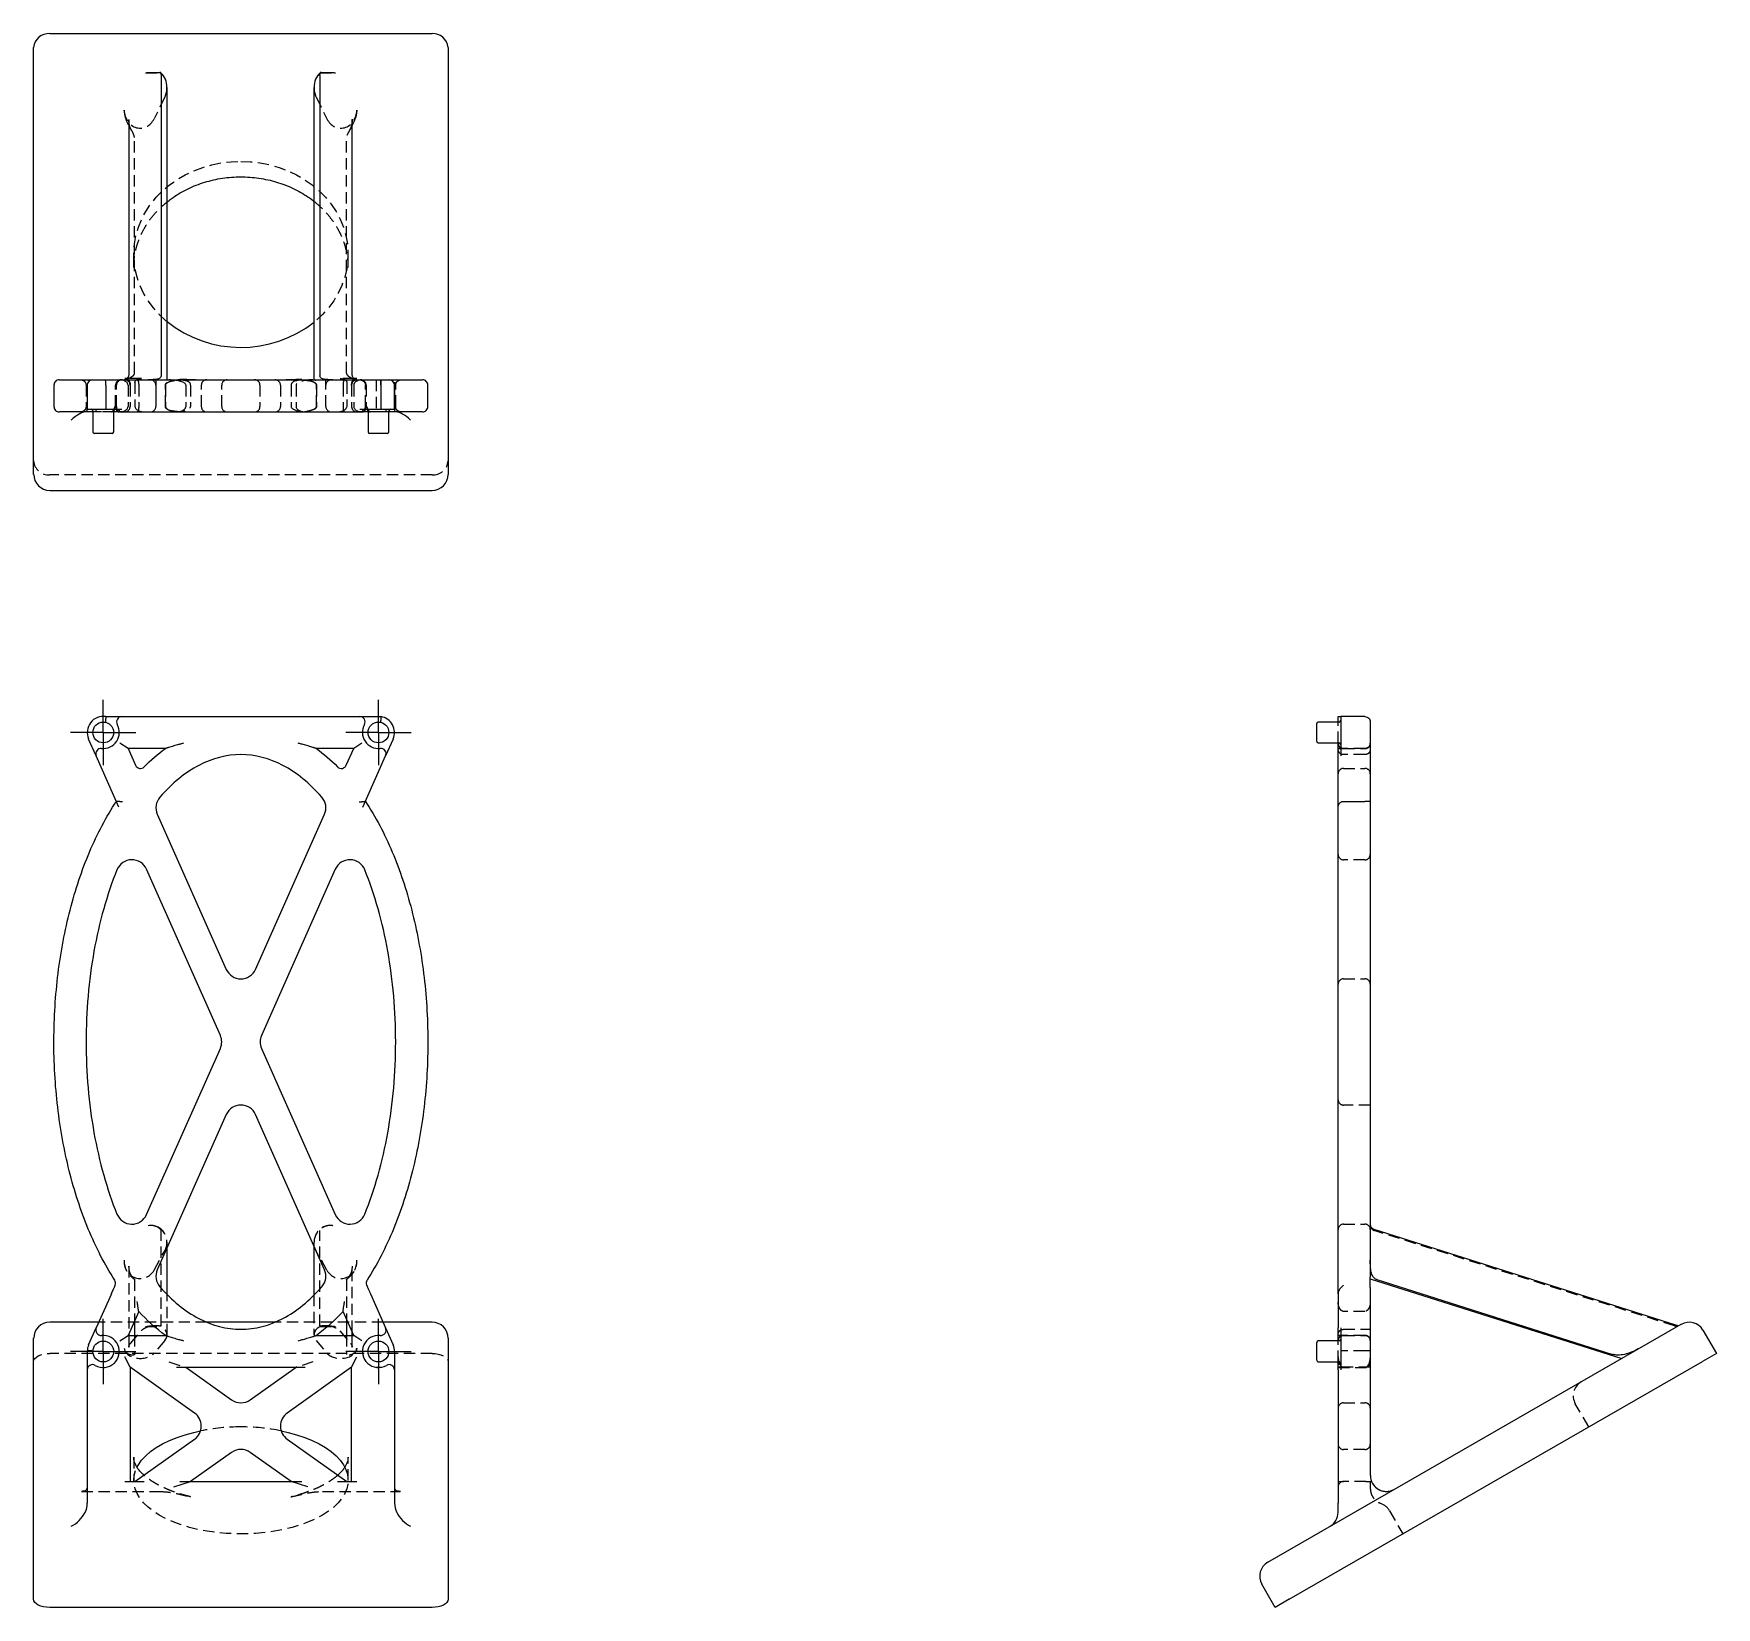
# Model space of a CAD drawing. Header units: millimetres. Extents: x 60 to 249, y 7 to 184.
import ezdxf

# ---------------------------------------------------------------- set-up
doc = ezdxf.new("R2010")
doc.units = ezdxf.units.MM
doc.linetypes.add('HIDDEN', pattern=[1.905, 1.27, -0.635])
doc.layers.add('10', color=7, linetype='Continuous')

# ---------------------------------------------------------------- blocks, each defined once
blk = doc.blocks.new('SW_CENTERMARKSYMBOL_0')
at = {"layer": '10', "color": 0}
for p, q in [((0, 2.5), (0, 3.67)), ((0, 0), (0, 2.5)), ((-2.5, 0), (-3.67, 0)), ((0, 0), (-2.5, 0)), ((0, 0), (0, -2.5)), ((0, 0), (2.5, 0)), ((2.5, 0), (3.67, 0)), ((0, -2.5), (0, -3.67))]:
    blk.add_line(p, q, dxfattribs=at)
blk = doc.blocks.new('SW_CENTERMARKSYMBOL_1')
at = {"layer": '10', "color": 0}
for p, q in [((0, 2.5), (0, 3.67)), ((0, 0), (0, 2.5)), ((-2.5, 0), (-3.67, 0)), ((0, 0), (-2.5, 0)), ((0, 0), (0, -2.5)), ((0, 0), (2.5, 0)), ((2.5, 0), (3.67, 0)), ((0, -2.5), (0, -3.67))]:
    blk.add_line(p, q, dxfattribs=at)
blk = doc.blocks.new('SW_CENTERMARKSYMBOL_2')
at = {"layer": '10', "color": 0}
for p, q in [((0, 2.5), (0, 3.67)), ((0, 0), (0, 2.5)), ((-2.5, 0), (-3.67, 0)), ((0, 0), (-2.5, 0)), ((0, 0), (0, -2.5)), ((0, 0), (2.5, 0)), ((2.5, 0), (3.67, 0)), ((0, -2.5), (0, -3.67))]:
    blk.add_line(p, q, dxfattribs=at)
blk = doc.blocks.new('SW_CENTERMARKSYMBOL_3')
at = {"layer": '10', "color": 0}
for p, q in [((0, 2.5), (0, 3.67)), ((0, 0), (0, 2.5)), ((-2.5, 0), (-3.67, 0)), ((0, 0), (-2.5, 0)), ((0, 0), (0, -2.5)), ((0, 0), (2.5, 0)), ((2.5, 0), (3.67, 0)), ((0, -2.5), (0, -3.67))]:
    blk.add_line(p, q, dxfattribs=at)

msp = doc.modelspace()

# ---------------------------------------------------------------- linework, layer by layer
at = {"color": 7, "linetype": 'Continuous', "lineweight": 25}
for p, q in [((104.46, 183.63), (61.54, 183.63)), ((59.73, 180.57), (59.73, 182.07)), ((106.27, 182.07), (106.27, 180.57)), ((59.73, 134.17), (59.73, 180.57)), ((106.27, 180.57), (106.27, 134.17)), ((74.05, 178.93), (74.05, 145.21)), ((74.71, 144.78), (74.71, 177.59)), ((91.2, 177.59), (91.2, 144.78)), ((91.86, 178.93), (91.86, 145.21)), ((70.41, 174.01), (70.41, 145.39)), ((95.49, 145.39), (95.49, 174.01)), ((62.01, 144.18), (62.01, 141.78)), ((65.75, 144.18), (65.75, 141.48)), ((66.35, 144.78), (67.79, 144.78)), ((67.79, 144.78), (98.67, 144.78)), ((67.84, 144.18), (67.84, 141.48)), ((69.94, 144.8), (70.16, 144.86)), ((70.2, 144.92), (69.96, 144.92)), ((76.64, 144.78), (76.4, 144.81)), ((89.6, 144.81), (89.35, 144.78)), ((96.03, 144.92), (95.72, 144.92)), ((95.86, 144.83), (95.94, 144.8)), ((98.67, 144.78), (99.64, 144.78)), ((98.72, 144.18), (98.72, 141.48)), ((100.25, 141.48), (100.25, 144.18)), ((103.98, 141.78), (103.98, 144.18)), ((65.75, 141.48), (67.84, 141.48)), ((66.38, 141.29), (66.38, 138.95)), ((67.84, 141.48), (69.65, 141.48)), ((68.73, 138.95), (68.73, 141.29)), ((69.05, 141.17), (68.73, 141.17)), ((69.05, 141.48), (69.05, 141.17)), ((69.65, 141.17), (69.05, 141.17)), ((69.65, 141.17), (96.34, 141.17)), ((96.34, 141.48), (98.72, 141.48)), ((96.95, 141.17), (96.34, 141.17)), ((96.95, 141.17), (96.95, 141.48)), ((97.27, 141.17), (96.95, 141.17)), ((97.27, 141.29), (97.27, 138.95)), ((98.72, 141.48), (100.25, 141.48)), ((99.61, 138.95), (99.61, 141.29)), ((68.55, 138.77), (66.56, 138.77)), ((99.43, 138.77), (97.45, 138.77)), ((61.54, 132.37), (104.46, 132.37)), ((67.84, 106.98), (69.65, 106.98)), ((69.65, 106.98), (96.34, 106.98)), ((96.34, 106.98), (98.72, 106.98)), ((203.77, 104.2), (203.77, 106.19)), ((206.29, 106.37), (203.95, 106.37)), ((206.17, 106.98), (206.48, 106.98)), ((206.17, 106.37), (206.17, 106.98)), ((209.18, 107), (206.48, 107)), ((206.48, 107), (206.48, 106.98)), ((206.48, 106.98), (206.48, 104.46)), ((209.18, 106.98), (206.48, 106.98)), ((209.78, 106.38), (209.78, 104.7)), ((66.75, 102.56), (65.91, 104.46)), ((70.33, 103.39), (69.4, 103.99)), ((96.59, 103.99), (95.66, 103.39)), ((100.09, 104.46), (99.24, 102.56)), ((203.95, 104.02), (206.29, 104.02)), ((206.17, 103.4), (206.17, 104.02)), ((206.48, 104.46), (206.48, 102.56)), ((209.78, 104.7), (209.78, 97.4)), ((69.31, 96.81), (66.75, 102.56)), ((74.52, 103.39), (70.33, 103.39)), ((70.33, 103.39), (71.16, 101.52)), ((95.66, 103.39), (91.48, 103.39)), ((94.83, 101.52), (95.66, 103.39)), ((96.69, 96.81), (99.24, 102.56)), ((206.48, 103.4), (206.17, 103.4)), ((206.17, 102.56), (206.17, 103.4)), ((206.17, 96.81), (206.17, 102.56)), ((206.78, 97.46), (209.18, 97.46)), ((73.61, 96.02), (81.35, 78.61)), ((84.65, 78.61), (92.38, 96.02)), ((80.7, 71.19), (72.41, 89.84)), ((93.59, 89.84), (85.3, 71.19)), ((72.41, 51.08), (80.7, 69.73)), ((85.3, 69.73), (93.59, 51.08)), ((81.35, 62.31), (73.61, 44.9)), ((92.39, 44.9), (84.65, 62.31)), ((209.8, 49.84), (209.86, 49.69)), ((244.1, 38.67), (210.2, 49.42)), ((74.71, 42.15), (74.71, 47.37)), ((91.2, 47.57), (91.2, 42.07)), ((206.17, 42.2), (206.17, 44.05)), ((209.78, 42.91), (209.78, 44.05)), ((209.78, 43.89), (238.02, 34.94)), ((210.53, 43.78), (236.97, 35.39)), ((68.46, 42.2), (66.75, 38.36)), ((97.53, 42.2), (99.24, 38.36)), ((206.17, 42.2), (206.17, 38.36)), ((209.78, 42.91), (209.78, 36.21)), ((71.53, 40.22), (70.33, 37.53)), ((95.67, 37.53), (94.47, 40.22)), ((67.04, 39.01), (61.54, 39.01)), ((65.9, 36.46), (66.75, 38.36)), ((71.07, 39.19), (71.07, 37.53)), ((86.8, 39.01), (79.19, 39.01)), ((94.84, 39.39), (94.84, 37.53)), ((95.49, 37.53), (95.49, 37.91)), ((104.46, 39.01), (98.96, 39.01)), ((99.24, 38.36), (100.09, 36.46)), ((198.27, 12.07), (244.67, 38.77)), ((206.17, 37.51), (206.17, 38.36)), ((206.48, 38.36), (206.48, 36.46)), ((247.13, 38.1), (248.63, 35.49)), ((59.73, 10.51), (59.73, 37.2)), ((69.4, 36.93), (70.33, 37.53)), ((70.33, 37.53), (74.52, 37.53)), ((70.41, 37.72), (70.41, 37.53)), ((91.48, 37.53), (95.67, 37.53)), ((96.59, 36.93), (95.67, 37.53)), ((106.27, 37.2), (106.27, 10.51)), ((203.77, 34.73), (203.77, 36.72)), ((206.29, 36.9), (203.95, 36.9)), ((206.17, 36.9), (206.17, 37.52)), ((206.17, 37.51), (206.48, 37.51)), ((206.48, 36.46), (206.48, 35.71)), ((209.78, 36.21), (209.78, 35.72)), ((65.75, 35.78), (65.75, 33.64)), ((70.56, 33.94), (69.96, 35.1)), ((95.43, 33.94), (96.03, 35.1)), ((100.25, 35.71), (100.25, 33.64)), ((200.67, 7.9), (247.07, 34.59)), ((203.95, 34.55), (206.29, 34.55)), ((206.17, 34.24), (206.17, 34.55)), ((206.48, 34.24), (206.17, 34.24)), ((206.17, 33.64), (206.17, 34.24)), ((206.48, 35.71), (206.48, 33.64)), ((209.78, 35.72), (209.78, 21.81)), ((248.63, 35.49), (247.07, 34.59)), ((65.75, 33.64), (65.75, 18.7)), ((77.8, 28.81), (70.56, 33.94)), ((70.56, 33.94), (70.56, 21.13)), ((75.77, 33.94), (90.23, 33.94)), ((76.81, 33.94), (81.95, 30.29)), ((84.04, 30.29), (89.19, 33.94)), ((95.43, 33.94), (88.2, 28.81)), ((95.43, 21.13), (95.43, 33.94)), ((98.2, 33.94), (98.69, 33.94)), ((100.25, 33.64), (100.25, 18.7)), ((206.17, 33.64), (206.17, 18.7)), ((71.11, 21.13), (77.8, 25.87)), ((88.2, 25.87), (94.88, 21.13)), ((81.95, 24.39), (77.36, 21.13)), ((88.64, 21.13), (84.04, 24.39)), ((69.96, 21.13), (72.15, 21.13)), ((75.47, 20.53), (77.36, 21.13)), ((77.36, 21.13), (88.64, 21.13)), ((90.53, 20.53), (88.64, 21.13)), ((93.84, 21.13), (96.03, 21.13)), ((206.17, 17.66), (206.17, 18.7)), ((59.73, 7.9), (59.73, 10.51)), ((106.27, 10.51), (106.27, 7.9)), ((199.11, 7), (197.61, 9.61)), ((200.67, 7.9), (199.11, 7)), ((104.46, 7), (61.54, 7))]:
    msp.add_line(p, q, dxfattribs=at)
at = {"color": 7, "linetype": 'HIDDEN', "lineweight": 18}
for p, q in [((72.29, 179.25), (74.02, 179.25)), ((91.89, 179.25), (93.62, 179.25)), ((74.46, 176.53), (73.26, 174.08)), ((91.44, 176.53), (92.65, 174.08)), ((71.07, 145.53), (71.07, 171.97)), ((94.84, 145.53), (94.84, 171.97)), ((70.97, 158.87), (70.97, 157.37)), ((95.03, 157.37), (95.03, 158.87)), ((95.03, 157.37), (95.03, 157.52)), ((65.62, 144.18), (65.62, 141.78)), ((65.75, 144.18), (65.75, 141.48)), ((68.94, 141.78), (68.94, 144.18)), ((69.02, 141.78), (69.02, 144.18)), ((71.83, 144.92), (70.2, 144.92)), ((70.33, 144.18), (70.33, 141.78)), ((70.33, 144.18), (70.33, 141.78)), ((70.56, 144.28), (70.56, 144.18)), ((70.56, 144.18), (70.56, 141.78)), ((71.11, 144.49), (71.11, 141.78)), ((71.53, 144.18), (71.53, 141.78)), ((73.45, 144.78), (73.45, 141.78)), ((73.45, 144.18), (73.45, 141.78)), ((74.52, 144.18), (74.52, 141.78)), ((74.52, 141.78), (74.52, 144.18)), ((76.39, 144.78), (76.91, 144.68)), ((76.81, 144.18), (76.81, 141.78)), ((77.36, 144.18), (77.36, 141.78)), ((78.56, 141.78), (78.56, 144.18)), ((80.85, 141.78), (80.85, 144.18)), ((85.14, 144.18), (85.14, 141.78)), ((87.44, 144.18), (87.44, 141.78)), ((88.64, 144.18), (88.64, 141.78)), ((89.08, 144.68), (89.6, 144.78)), ((89.19, 144.18), (89.19, 141.78)), ((91.48, 141.78), (91.48, 144.18)), ((91.48, 144.18), (91.48, 141.78)), ((92.54, 141.78), (92.54, 144.78)), ((92.54, 141.78), (92.54, 144.18)), ((95.72, 144.92), (94.16, 144.92)), ((94.47, 144.18), (94.47, 141.78)), ((94.88, 144.49), (94.88, 141.78)), ((95.43, 144.18), (95.43, 144.28)), ((95.43, 144.18), (95.43, 141.78)), ((95.66, 144.18), (95.66, 141.78)), ((95.67, 144.18), (95.67, 141.78)), ((96.98, 141.78), (96.98, 144.18)), ((97.06, 144.18), (97.06, 141.78)), ((98.2, 144.78), (98.2, 141.48)), ((98.69, 144.78), (98.69, 141.48)), ((100.25, 144.5), (100.25, 144.18)), ((100.25, 144.18), (100.25, 141.48)), ((100.38, 141.78), (100.38, 144.18)), ((65.75, 141.17), (65.75, 141.48)), ((66.7, 141.48), (66.7, 141.17)), ((66.7, 141.48), (66.7, 141.17)), ((67.36, 141.17), (66.7, 141.17)), ((68.73, 141.17), (67.36, 141.17)), ((69.36, 141.17), (69.36, 141.48)), ((96.64, 141.48), (96.64, 141.17)), ((98.63, 141.17), (97.27, 141.17)), ((99.29, 141.17), (98.63, 141.17)), ((99.29, 141.17), (99.29, 141.48)), ((99.29, 141.17), (99.29, 141.48)), ((100.25, 141.48), (100.25, 141.17)), ((104.46, 134.11), (61.54, 134.11)), ((206.17, 106.08), (206.17, 106.37)), ((206.17, 104.02), (206.17, 106.08)), ((206.17, 103.39), (206.48, 103.39)), ((209.18, 103.39), (206.78, 103.39)), ((206.78, 103.39), (209.18, 103.39)), ((209.18, 103.39), (206.78, 103.39)), ((209.18, 103.39), (206.78, 103.39)), ((209.18, 102.71), (206.78, 102.71)), ((206.78, 101.16), (209.18, 101.16)), ((209.18, 90.91), (206.78, 90.91)), ((206.78, 77.54), (209.18, 77.54)), ((209.78, 63.38), (206.78, 63.38)), ((74.05, 38.6), (74.05, 49.3)), ((91.86, 38.6), (91.86, 49.3)), ((206.78, 50.01), (209.18, 50.01)), ((210.21, 49.3), (210.16, 49.32)), ((243.93, 38.6), (210.21, 49.3)), ((74.71, 47.37), (74.71, 47.97)), ((91.2, 47.97), (91.2, 47.57)), ((73.26, 44.84), (74.46, 47.03)), ((92.65, 44.84), (91.44, 47.03)), ((70.41, 45.28), (70.41, 37.72)), ((70.43, 45.17), (70.42, 45.31)), ((70.44, 45.17), (70.44, 45.28)), ((71.07, 43.78), (71.07, 39.19)), ((94.84, 43.78), (94.84, 39.39)), ((95.49, 45.31), (95.48, 45.17)), ((95.49, 37.91), (95.49, 45.28)), ((74.71, 37.57), (74.71, 42.15)), ((91.2, 42.07), (91.2, 37.57)), ((209.18, 40.22), (206.78, 40.22)), ((79.19, 39.01), (67.04, 39.01)), ((70.59, 36.63), (71.8, 38.03)), ((72.29, 38.53), (74.02, 38.53)), ((98.96, 39.01), (86.8, 39.01)), ((91.89, 38.53), (93.62, 38.53)), ((92, 38.6), (92.54, 38.63)), ((94.11, 38.03), (95.32, 36.63)), ((206.78, 38.21), (209.78, 38.21)), ((70.41, 37.53), (70.41, 36.2)), ((70.44, 36.23), (70.44, 36.2)), ((71.07, 37.53), (71.07, 35.39)), ((74.46, 36.96), (73.26, 35.55)), ((91.44, 36.96), (92.65, 35.55)), ((94.84, 37.53), (94.84, 35.39)), ((95.47, 36.2), (95.47, 36.23)), ((95.49, 36.2), (95.49, 37.53)), ((206.48, 37.53), (206.17, 37.53)), ((206.17, 34.55), (206.17, 36.9)), ((209.18, 37.53), (206.78, 37.53)), ((209.18, 37.53), (206.78, 37.53)), ((209.18, 37.53), (206.78, 37.53)), ((206.78, 37.53), (209.18, 37.53)), ((104.46, 35.49), (61.54, 35.49)), ((74.92, 34.54), (76.81, 33.94)), ((91.08, 34.54), (89.19, 33.94)), ((206.48, 34.24), (206.17, 34.24)), ((209.18, 35.78), (206.48, 35.78)), ((206.48, 33.94), (206.17, 33.94)), ((206.17, 33.92), (209.78, 33.92)), ((209.78, 33.94), (206.48, 33.94)), ((206.78, 29.96), (209.18, 29.96)), ((234.3, 27.25), (232.8, 29.85)), ((209.18, 24.72), (206.78, 24.72)), ((70.97, 23.85), (70.97, 21.25)), ((95.03, 21.25), (95.03, 23.85)), ((76.91, 21.13), (77.36, 21.13)), ((88.64, 21.13), (89.08, 21.13)), ((206.17, 21.13), (206.78, 21.13)), ((209.28, 21.13), (206.78, 21.13)), ((65.12, 20.01), (73.83, 20.01)), ((77.15, 19.46), (77.36, 19.41)), ((88.64, 19.42), (88.84, 19.46)), ((92.16, 20.01), (100.87, 20.01)), ((211.94, 17.85), (213.44, 15.25))]:
    msp.add_line(p, q, dxfattribs=at)
at = {"color": 7, "linetype": 'HIDDEN', "lineweight": 18, "flags": 128}
for points in [[(74.71, 151.31), (74.59, 151.41), (73.84, 152.11), (73.17, 152.86), (72.58, 153.66), (72.07, 154.5), (71.66, 155.38), (71.34, 156.29), (71.12, 157.22), (70.99, 158.16), (70.97, 159.11), (71.04, 160.05), (71.22, 160.99), (71.49, 161.91), (71.86, 162.81), (72.32, 163.67), (72.86, 164.49), (73.49, 165.27), (74.2, 165.99), (74.99, 166.65), (75.84, 167.25), (76.75, 167.78), (77.71, 168.24), (78.71, 168.61), (79.75, 168.91), (80.82, 169.13), (81.9, 169.25), (83, 169.3)], [(83, 169.3), (84.09, 169.25), (85.18, 169.13), (86.24, 168.91), (87.28, 168.61), (88.29, 168.24), (89.25, 167.78), (90.16, 167.25), (91.01, 166.65), (91.79, 165.99), (92.5, 165.27), (93.13, 164.49), (93.68, 163.67), (94.14, 162.81), (94.5, 161.91), (94.78, 160.99), (94.95, 160.05), (95.02, 159.11), (95, 158.16), (94.88, 157.22), (94.65, 156.29), (94.33, 155.38), (93.92, 154.5), (93.42, 153.66), (92.83, 152.86), (92.15, 152.11), (91.41, 151.41), (91.2, 151.24)], [(59.73, 34.59), (59.77, 34.77), (59.87, 34.94), (60.04, 35.09), (60.26, 35.23), (60.54, 35.34), (60.85, 35.43), (61.19, 35.48), (61.54, 35.49)], [(104.46, 35.49), (104.81, 35.48), (105.15, 35.43), (105.46, 35.34), (105.74, 35.23), (105.96, 35.09), (106.13, 34.94), (106.23, 34.77), (106.27, 34.59)], [(94.67, 22.7), (94.78, 22.47), (94.95, 21.93), (95.02, 21.38), (95, 20.84), (94.88, 20.3), (94.65, 19.76), (94.33, 19.24), (93.92, 18.73), (93.42, 18.25), (92.83, 17.79), (92.15, 17.36), (91.41, 16.96), (90.59, 16.59), (89.71, 16.27), (88.77, 15.98), (87.79, 15.74), (86.77, 15.55), (85.71, 15.4), (84.64, 15.3), (83.54, 15.25), (82.45, 15.25), (81.36, 15.3), (80.28, 15.4), (79.23, 15.55), (78.2, 15.74), (77.22, 15.98), (76.28, 16.27), (75.4, 16.59), (74.59, 16.96), (73.84, 17.36), (73.17, 17.79), (72.58, 18.25), (72.07, 18.73), (71.66, 19.24), (71.34, 19.76), (71.12, 20.3), (70.99, 20.84), (70.97, 21.38), (71.04, 21.93), (71.22, 22.47), (71.32, 22.69)], [(210.02, 20.91), (210.03, 20.91), (210.3, 20.55)], [(210.37, 20.49), (210.68, 20.25), (210.9, 20.15)]]:
    msp.add_lwpolyline(points, dxfattribs=at)
at = {"color": 7, "linetype": 'Continuous', "lineweight": 25, "flags": 128}
for points in [[(71.32, 22.69), (71.49, 23), (71.86, 23.51), (72.32, 24.01), (72.86, 24.48), (73.49, 24.93), (74.2, 25.34), (74.99, 25.72), (75.84, 26.07), (76.75, 26.37), (77.71, 26.64), (78.48, 26.81)], [(87.52, 26.81), (88.29, 26.64), (89.25, 26.37), (90.16, 26.07), (91.01, 25.72), (91.79, 25.34), (92.5, 24.93), (93.13, 24.48), (93.68, 24.01), (94.14, 23.51), (94.5, 23), (94.67, 22.7)], [(61.54, 7), (61.19, 7.02), (60.85, 7.07), (60.54, 7.15), (60.26, 7.26), (60.04, 7.4), (59.87, 7.56), (59.77, 7.72), (59.73, 7.9)], [(106.27, 7.9), (106.23, 7.72), (106.13, 7.56), (105.96, 7.4), (105.74, 7.26), (105.46, 7.15), (105.15, 7.07), (104.81, 7.02), (104.46, 7)]]:
    msp.add_lwpolyline(points, dxfattribs=at)
at = {"color": 7, "linetype": 'Continuous', "lineweight": 25}
for centre in [(67.55, 105.2), (98.44, 105.2), (67.55, 35.72), (98.44, 35.72)]:
    msp.add_circle(centre, 1.17, dxfattribs=at)
for centre, radius, start, end in [((61.43, 181.94), 1.7, 86.209, 175.6251), ((104.57, 181.94), 1.7, 4.3749, 93.791), ((73.24, 175.98), 3.37, 76.5829, 78.445), ((92.67, 175.98), 3.37, 101.555, 103.4171), ((83, 161.76), 13.34, 231.5469, 307.967), ((66.35, 144.18), 0.602, 90, 180), ((99.64, 144.18), 0.602, 0, 90), ((66.2, 141.29), 0.18, 0, 90), ((68.91, 141.29), 0.18, 90, 180), ((97.09, 141.29), 0.18, 0, 90), ((99.79, 141.29), 0.18, 90, 180), ((66.56, 138.95), 0.18, 180, 270), ((68.55, 138.95), 0.18, 270, 0), ((97.45, 138.95), 0.18, 180, 270), ((99.43, 138.95), 0.18, 270, 0), ((61.54, 134.17), 1.8, 180, 270), ((104.46, 134.17), 1.8, 270, 0), ((67.55, 105.2), 1.8, 80.9345, 204.0456), ((67.55, 105.2), 1.8, 263.9713, 29.3821), ((69.65, 106.38), 0.602, 90, 209.3821), ((96.34, 106.38), 0.602, 330.6179, 90), ((98.44, 105.2), 1.8, 150.6179, 276.0287), ((98.44, 105.2), 1.8, 335.9544, 80.9345), ((203.95, 106.19), 0.18, 90, 180), ((206.29, 106.55), 0.18, 270, 0), ((203.95, 104.2), 0.18, 180, 270), ((206.29, 103.84), 0.18, 0, 90), ((67.3, 102.8), 0.602, 83.9713, 203.9713), ((98.69, 102.8), 0.602, 336.0287, 96.0287), ((71.71, 101.76), 0.602, 203.9697, 315.2274), ((94.28, 101.76), 0.602, 224.7726, 336.0303), ((75.26, 96.75), 1.8, 138.7371, 203.9697), ((90.74, 96.75), 1.8, 336.0303, 41.2629), ((70.76, 89.11), 1.8, 23.9713, 158.0362), ((95.24, 89.11), 1.8, 21.9638, 156.0287), ((83, 79.34), 1.8, 203.9697, 336.0303), ((79.05, 70.46), 1.8, 336.0303, 23.9713), ((86.95, 70.46), 1.8, 156.0287, 203.9697), ((83, 61.58), 1.8, 23.9713, 156.0287), ((70.76, 51.81), 1.8, 201.9628, 336.0303), ((95.24, 51.81), 1.8, 203.9697, 338.0372), ((68.33, 43.4), 0.602, 336.0303, 32.8818), ((75.26, 44.17), 1.8, 156.0287, 221.2567), ((90.74, 44.17), 1.8, 318.7433, 23.9713), ((97.66, 43.4), 0.602, 147.1182, 203.9697), ((61.54, 37.2), 1.8, 90, 180), ((67.3, 38.12), 0.602, 156.0303, 276.0303), ((98.69, 38.12), 0.602, 263.9697, 23.9697), ((104.46, 37.2), 1.8, 0, 90), ((245.57, 37.2), 1.8, 29.9171, 119.9171), ((67.55, 35.72), 1.8, 156.0303, 178.0773), ((67.55, 35.72), 1.8, 240.0279, 96.0303), ((98.44, 35.72), 1.8, 83.9697, 299.9993), ((98.44, 35.72), 1.8, 359.6963, 23.9697), ((203.95, 36.72), 0.18, 90, 180), ((206.29, 37.08), 0.18, 270, 0), ((66.35, 33.64), 0.602, 60.0279, 180), ((99.64, 33.64), 0.602, 0, 119.9993), ((203.95, 34.73), 0.18, 180, 270), ((206.29, 34.37), 0.18, 0, 90), ((83, 31.76), 1.8, 234.6918, 305.3082), ((76.75, 27.34), 1.8, 305.3082, 54.6918), ((89.24, 27.34), 1.8, 125.3082, 234.6918), ((83, 22.92), 1.8, 54.6918, 125.3082), ((211.59, 21.81), 1.8, 180, 209.9171), ((204.37, 17.66), 1.8, 299.9171, 0), ((199.17, 10.51), 1.8, 119.9171, 209.9171)]:
    msp.add_arc(centre, radius, start, end, dxfattribs=at)
at = {"color": 7, "linetype": 'HIDDEN', "lineweight": 18}
for centre, radius, start, end in [((69.54, 144.18), 0.602, 90, 180), ((69.96, 144.18), 0.602, 0, 90), ((72.85, 144.18), 0.602, 0, 90), ((79.16, 144.18), 0.602, 90, 180), ((81.45, 144.18), 0.602, 90, 180), ((84.54, 144.18), 0.602, 0, 90), ((86.84, 144.18), 0.602, 0, 90), ((93.14, 144.18), 0.602, 90, 180), ((96.03, 144.18), 0.602, 90, 180), ((96.46, 144.18), 0.602, 0, 90), ((69.54, 141.78), 0.602, 180, 270), ((69.96, 141.78), 0.602, 270, 0), ((72.85, 141.78), 0.602, 270, 0), ((72.85, 141.78), 0.602, 270, 0), ((79.16, 141.78), 0.602, 180, 270), ((81.45, 141.78), 0.602, 180, 270), ((84.54, 141.78), 0.602, 270, 0), ((86.84, 141.78), 0.602, 270, 0), ((93.14, 141.78), 0.602, 180, 270), ((93.14, 141.78), 0.602, 180, 270), ((96.03, 141.78), 0.602, 180, 270), ((96.46, 141.78), 0.602, 270, 0), ((61.43, 135.8), 1.7, 184.3749, 273.791), ((104.57, 135.8), 1.7, 266.209, 355.6251), ((206.78, 100.56), 0.602, 90, 180), ((209.18, 100.56), 0.602, 0, 90), ((206.78, 91.51), 0.602, 180, 270), ((209.18, 91.51), 0.602, 270, 0), ((206.78, 76.94), 0.602, 90, 180), ((209.18, 76.94), 0.602, 0, 90), ((206.78, 63.98), 0.602, 180, 270), ((206.78, 49.41), 0.602, 90, 180), ((209.18, 49.41), 0.602, 0, 90), ((72.94, 37.09), 1.8, 53.0123, 57.1516), ((92.97, 37.09), 1.8, 122.8484, 126.9877), ((209.18, 34.54), 0.602, 270, 0), ((234.36, 30.75), 1.8, 119.9171, 209.9171), ((206.78, 29.36), 0.602, 90, 180), ((209.18, 29.36), 0.602, 0, 90), ((82.94, 4.4), 22.85, 89.8519, 101.256), ((83.07, 4.51), 22.74, 78.7134, 90.1759), ((206.78, 25.32), 0.602, 180, 270), ((209.18, 25.32), 0.602, 270, 0), ((206.78, 20.53), 0.602, 90, 180), ((210.38, 16.95), 1.8, 29.9171, 70.4358)]:
    msp.add_arc(centre, radius, start, end, dxfattribs=at)
at = {"color": 7, "linetype": 'Continuous', "lineweight": 25}
for centre, major_axis, ratio, start_param, end_param in [((72.9, 177.59), (0, 2.12), 0.850853, 4.712389, 5.614385), ((93.01, 177.59), (0, 2.12), 0.850853, 0.668801, 1.570796), ((63.95, 139.37), (1.74, 1.74), 0.267174, 0.261076, 1.30972), ((102.05, 139.37), (-1.74, 1.74), 0.267174, 4.973465, 6.022109), ((63.95, 17.66), (1.56, 1.56), 0.578315, 4.188067, 5.236711), ((63.95, 18.7), (0, 2.08), 0.866748, 4.190237, 4.712389), ((102.05, 18.7), (0, 2.08), 0.866748, 1.570796, 2.092949), ((102.05, 17.66), (-1.56, 1.56), 0.578315, 1.046474, 2.095118)]:
    msp.add_ellipse(centre, major_axis=major_axis, ratio=ratio, start_param=start_param, end_param=end_param, dxfattribs=at)
at = {"color": 7, "linetype": 'HIDDEN', "lineweight": 18}
for centre, major_axis, ratio, start_param, end_param in [((72.9, 177.59), (0, 2.12), 0.850853, 4.18879, 4.712389), ((93.01, 177.59), (0, 2.12), 0.850853, 1.570796, 2.094395), ((71.7, 175.14), (0, 2.12), 0.850853, 1.616504, 4.18879), ((94.21, 175.14), (0, 2.12), 0.850853, 2.094395, 4.666681), ((69.4, 144.18), (0.926, 0), 0.649761, 0, 1.570796), ((69.4, 144.18), (0.926, 0), 0.649768, 0, 1.570796), ((74.92, 144.18), (1.89, 0), 0.318258, 0, 1.570796), ((76.32, 144.18), (1.04, 0), 0.577974, 0, 0.962387), ((89.68, 144.18), (1.04, 0), 0.577974, 2.179628, 3.141593), ((91.08, 144.18), (1.89, 0), 0.318258, 1.570796, 3.141593), ((93.01, 158.86), (1.64, 14.12), 0.053316, 3.07475, 3.220822), ((96.59, 144.18), (0.926, 0), 0.649806, 1.570796, 3.141593), ((96.59, 144.18), (0.926, 0), 0.64976, 1.570796, 3.141593), ((69.4, 141.78), (0.926, 0), 0.649761, 4.712389, 6.283185), ((69.4, 141.78), (0.926, 0), 0.649768, 4.712389, 6.283185), ((72.15, 141.78), (1.04, 0), 0.577974, 3.141593, 4.712389), ((75.47, 141.78), (1.89, 0), 0.318258, 4.712389, 6.283185), ((75.77, 141.78), (1.04, 0), 0.577974, 4.712389, 6.283185), ((90.53, 141.78), (1.89, 0), 0.318258, 3.141593, 4.712389), ((90.23, 141.78), (1.04, 0), 0.577974, 3.141593, 4.712389), ((93.84, 141.78), (1.04, 0), 0.577974, 4.712389, 6.283185), ((96.59, 141.78), (0.926, 0), 0.649806, 3.141593, 4.712389), ((96.59, 141.78), (0.926, 0), 0.64976, 3.141593, 4.712389), ((206.78, 103.99), (0.602, 0), 0.999881, 3.141593, 4.712389), ((209.18, 103.99), (0.602, 0), 0.999881, 4.712389, 6.283185), ((72.9, 47.97), (0, -1.89), 0.953193, 1.047198, 3.3075), ((93.01, 47.97), (0, 1.89), 0.953193, 6.117278, 8.217405), ((71.7, 45.79), (0, 1.89), 0.953193, 1.481166, 4.18879), ((93.01, 47.97), (0, 1.89), 0.953193, 2.080292, 2.094395), ((94.21, 45.79), (0, -1.89), 0.953193, 5.235988, 7.943611), ((72.9, 37.57), (1.8, 0), 0.67629, 5.759587, 7.185181), ((93.01, 37.57), (1.8, 0), 0.67629, 2.239597, 3.665191), ((71.7, 36.16), (1.8, 0), 0.67629, 3.1873, 5.759587), ((94.21, 36.16), (1.8, 0), 0.67629, 3.665191, 6.237478), ((206.78, 36.93), (0, 0.602), 0.999979, 0, 1.570796), ((209.18, 36.93), (0, 0.602), 0.999979, 4.712389, 6.283185), ((206.78, 35.1), (0, 1.16), 0.517154, 1.570796, 3.141593), ((209.18, 35.1), (0, 1.16), 0.517154, 3.141593, 4.712389)]:
    msp.add_ellipse(centre, major_axis=major_axis, ratio=ratio, start_param=start_param, end_param=end_param, dxfattribs=at)
at = {"color": 7, "linetype": 'Continuous', "lineweight": 25}
for points, knots in [([(72.29, 179.25), (72.43, 179.25), (72.56, 179.26), (72.83, 179.27), (72.97, 179.28), (73.24, 179.28), (73.37, 179.29), (73.64, 179.28), (73.78, 179.28), (73.91, 179.27)], [0, 0, 0, 0, 0.25, 0.25, 0.5, 0.5, 0.75, 0.75, 1, 1, 1, 1]), ([(73.91, 179.27), (73.95, 179.22), (73.98, 179.17), (74.03, 179.06), (74.05, 178.99), (74.05, 178.93)], [0, 0, 0, 0, 0.5, 0.5, 1, 1, 1, 1]), ([(91.86, 178.93), (91.86, 179), (91.88, 179.06), (91.93, 179.17), (91.96, 179.22), (91.99, 179.27)], [0, 0, 0, 0, 0.5, 0.5, 1, 1, 1, 1]), ([(92, 179.27), (92.13, 179.28), (92.27, 179.28), (92.54, 179.29), (92.67, 179.28), (92.94, 179.28), (93.08, 179.27), (93.35, 179.26), (93.48, 179.25), (93.62, 179.25)], [0, 0, 0, 0, 0.25, 0.25, 0.5, 0.5, 0.75, 0.75, 1, 1, 1, 1]), ([(70.41, 173.35), (70.38, 173.41), (70.24, 173.69), (70, 174.25), (69.93, 174.76), (69.9, 175.04)], [0, 0, 0, 0, 0.106748, 0.492791, 1, 1, 1, 1]), ([(96.01, 175.04), (96, 174.88), (95.97, 174.55), (95.8, 174.02), (95.63, 173.61), (95.51, 173.38), (95.49, 173.35)], [0, 0, 0, 0, 0.289082, 0.586111, 0.942464, 1, 1, 1, 1]), ([(74.71, 164.73), (74.86, 164.86), (75.27, 165.19), (75.98, 165.65), (76.84, 166.13), (77.75, 166.55), (78.69, 166.89), (79.67, 167.17), (80.67, 167.38), (81.69, 167.51), (82.71, 167.57), (83.74, 167.55), (84.77, 167.46), (85.78, 167.29), (86.76, 167.06), (87.72, 166.75), (88.65, 166.37), (89.53, 165.93), (90.37, 165.43), (90.92, 165.05), (91.18, 164.83), (91.2, 164.81)], [0, 0, 0, 0, 0.035933, 0.092687, 0.149332, 0.205892, 0.262386, 0.318831, 0.375238, 0.431616, 0.487973, 0.544314, 0.600643, 0.656964, 0.713282, 0.769604, 0.825939, 0.882298, 0.938697, 0.995156, 1, 1, 1, 1]), ([(62.61, 144.78), (62.54, 144.78), (62.38, 144.76), (62.17, 144.62), (62.03, 144.41), (62.02, 144.26), (62.01, 144.18)], [0, 0, 0, 0, 0.241757, 0.499744, 0.75786, 1, 1, 1, 1]), ([(62.65, 144.78), (62.66, 144.78), (62.67, 144.78), (62.95, 144.78), (63.36, 144.78), (63.93, 144.78), (64.68, 144.78), (65.45, 144.78), (66.06, 144.78), (66.28, 144.78)], [0, 0, 0, 0, 0.1570967, 0.3082879, 0.4597109, 0.6110005, 0.761631, 0.9117879, 1, 1, 1, 1]), ([(67.84, 144.18), (67.84, 144.34), (67.83, 144.5), (67.82, 144.66), (67.81, 144.71), (67.8, 144.77), (67.79, 144.78), (67.79, 144.78)], [0, 0, 0, 0, 0.5, 0.5, 0.75, 0.75, 1, 1, 1, 1]), ([(69.96, 144.92), (70.03, 144.91), (70.11, 144.91), (70.18, 144.87), (70.19, 144.86)], [0, 0, 0, 0, 0.7973241, 1, 1, 1, 1]), ([(70.42, 145.39), (70.41, 145.33), (70.4, 145.24), (70.36, 145.13), (70.32, 145.06), (70.27, 145), (70.21, 144.92), (70.16, 144.88), (70.16, 144.87), (70.16, 144.86)], [0, 0, 0, 0, 0.1894101, 0.2826776, 0.3749657, 0.4734972, 0.5870747, 0.8745977, 1, 1, 1, 1]), ([(74.05, 145.21), (74.05, 145.14), (74.02, 145.09), (73.94, 145), (73.89, 144.96), (73.73, 144.88), (73.6, 144.85), (73.33, 144.81), (73.19, 144.8), (72.9, 144.79), (72.75, 144.78), (72.6, 144.78)], [0, 0, 0, 0, 0.125, 0.125, 0.25, 0.25, 0.5, 0.5, 0.75, 0.75, 1, 1, 1, 1]), ([(77.89, 144.78), (77.71, 144.78), (77.34, 144.79), (76.76, 144.8), (76.37, 144.82), (76.16, 144.83)], [0, 0, 0, 0, 0.312838, 0.646146, 1, 1, 1, 1]), ([(89.83, 144.83), (89.53, 144.81), (88.95, 144.79), (88.38, 144.79), (88.1, 144.78)], [0, 0, 0, 0, 0.5231111, 1, 1, 1, 1]), ([(93.31, 144.78), (93.16, 144.78), (93.01, 144.79), (92.72, 144.8), (92.58, 144.81), (92.31, 144.85), (92.18, 144.88), (92.02, 144.96), (91.97, 145), (91.89, 145.09), (91.86, 145.14), (91.86, 145.21)], [0, 0, 0, 0, 0.25, 0.25, 0.5, 0.5, 0.75, 0.75, 0.875, 0.875, 1, 1, 1, 1]), ([(95.86, 144.83), (95.86, 144.83), (95.85, 144.83), (95.81, 144.85), (95.76, 144.89), (95.68, 144.94), (95.62, 145.01), (95.56, 145.09), (95.51, 145.22), (95.5, 145.32), (95.49, 145.39)], [0, 0, 0, 0, 0.025103, 0.183437, 0.311165, 0.420378, 0.526807, 0.638825, 0.757449, 1, 1, 1, 1]), ([(95.84, 144.88), (95.87, 144.89), (95.93, 144.91), (95.99, 144.92), (96.03, 144.92)], [0, 0, 0, 0, 0.394718, 1, 1, 1, 1]), ([(98.72, 144.18), (98.72, 144.34), (98.72, 144.5), (98.71, 144.66), (98.7, 144.71), (98.69, 144.77), (98.68, 144.78), (98.67, 144.78)], [0, 0, 0, 0, 0.5, 0.5, 0.75, 0.75, 1, 1, 1, 1]), ([(99.7, 144.78), (99.88, 144.78), (100.43, 144.78), (101.16, 144.78), (101.9, 144.78), (102.59, 144.78), (103.12, 144.78), (103.39, 144.78), (103.36, 144.78), (103.35, 144.78)], [0, 0, 0, 0, 0.069521, 0.214155, 0.357585, 0.500584, 0.725462, 0.951523, 1, 1, 1, 1]), ([(103.98, 144.18), (103.98, 144.26), (103.96, 144.41), (103.82, 144.62), (103.61, 144.76), (103.46, 144.78), (103.38, 144.78)], [0, 0, 0, 0, 0.242647, 0.500332, 0.757848, 1, 1, 1, 1]), ([(62.01, 141.78), (62.02, 141.7), (62.03, 141.54), (62.17, 141.34), (62.38, 141.2), (62.54, 141.18), (62.61, 141.17)], [0, 0, 0, 0, 0.24146, 0.500174, 0.7588, 1, 1, 1, 1]), ([(103.38, 141.17), (103.46, 141.18), (103.62, 141.2), (103.82, 141.34), (103.96, 141.54), (103.98, 141.7), (103.98, 141.78)], [0, 0, 0, 0, 0.240846, 0.499884, 0.75898, 1, 1, 1, 1]), ([(66.38, 141.17), (66.1, 141.17), (65.46, 141.17), (64.68, 141.17), (63.98, 141.17), (63.32, 141.17), (62.84, 141.17), (62.59, 141.17), (62.63, 141.17), (62.64, 141.17)], [0, 0, 0, 0, 0.108735, 0.2478291, 0.385856, 0.5235454, 0.7402334, 0.9581476, 1, 1, 1, 1]), ([(103.35, 141.17), (103.34, 141.17), (103.34, 141.17), (103.09, 141.17), (102.71, 141.17), (102.17, 141.17), (101.47, 141.17), (100.64, 141.17), (99.94, 141.17), (99.61, 141.17)], [0, 0, 0, 0, 0.142345, 0.288172, 0.434224, 0.580333, 0.725917, 0.870964, 1, 1, 1, 1]), ([(209.18, 106.98), (209.34, 106.98), (209.5, 106.91), (209.66, 106.75), (209.71, 106.68), (209.77, 106.53), (209.78, 106.45), (209.78, 106.38)], [0, 0, 0, 0, 0.5, 0.5, 0.75, 0.75, 1, 1, 1, 1]), ([(76.57, 103.99), (76.49, 103.97), (76.34, 103.93), (76.15, 103.88), (75.86, 103.8), (75.54, 103.71), (75.17, 103.6), (74.96, 103.53), (74.81, 103.49), (74.72, 103.46), (74.66, 103.44), (74.6, 103.42), (74.56, 103.41), (74.52, 103.39), (74.52, 103.39), (74.52, 103.39)], [0, 0, 0, 0, 0.111308, 0.194663, 0.249626, 0.498176, 0.63502, 0.748151, 0.802108, 0.84798, 0.880888, 0.910091, 0.94378, 0.973161, 1, 1, 1, 1]), ([(91.48, 103.39), (91.48, 103.39), (91.48, 103.39), (91.46, 103.4), (91.44, 103.4), (91.4, 103.42), (91.35, 103.43), (91.29, 103.45), (91.19, 103.48), (91.04, 103.53), (90.82, 103.6), (90.46, 103.71), (90.1, 103.81), (89.73, 103.91), (89.54, 103.96), (89.42, 103.99)], [0, 0, 0, 0, 0.018423, 0.037704, 0.058517, 0.081397, 0.110893, 0.144893, 0.193916, 0.25196, 0.364981, 0.501901, 0.750417, 0.841152, 1, 1, 1, 1]), ([(68.84, 43.73), (67.72, 45.46), (65.73, 49.34), (63.59, 55.91), (62.51, 61.89), (62.07, 66.86), (61.97, 70.66), (62.1, 74.46), (62.56, 79.41), (63.69, 85.37), (65.86, 91.91), (67.89, 95.75), (69.02, 97.46)], [0.1107127, 0.1107127, 0.1107127, 0.1107127, 0.1457653, 0.1808179, 0.2158704, 0.2333967, 0.250923, 0.2684492, 0.2859755, 0.3210281, 0.3560806, 0.3911332, 0.3911332, 0.3911332, 0.3911332]), ([(96.98, 97.46), (98.11, 95.75), (100.13, 91.91), (102.31, 85.37), (103.43, 79.41), (103.9, 74.46), (104.02, 70.66), (103.92, 66.86), (103.49, 61.89), (102.4, 55.91), (100.27, 49.34), (98.27, 45.46), (97.16, 43.73)], [0.6088668, 0.6088668, 0.6088668, 0.6088668, 0.6439194, 0.6789719, 0.7140245, 0.7315508, 0.749077, 0.7666033, 0.7841296, 0.8191821, 0.8542347, 0.8892873, 0.8892873, 0.8892873, 0.8892873]), ([(206.17, 96.81), (206.18, 96.84), (206.18, 96.89), (206.19, 96.97), (206.21, 97.05), (206.24, 97.12), (206.28, 97.19), (206.34, 97.26), (206.42, 97.34), (206.53, 97.41), (206.65, 97.46), (206.73, 97.46), (206.78, 97.46)], [0, 0, 0, 0, 0.088898, 0.174148, 0.256692, 0.337565, 0.417869, 0.498728, 0.634131, 0.758362, 0.877907, 1, 1, 1, 1]), ([(206.17, 44.05), (206.17, 46), (206.17, 49.12), (206.17, 53.49), (206.17, 57.9), (206.17, 63.5), (206.17, 69.23), (206.17, 73.85), (206.17, 78.43), (206.17, 84.14), (206.17, 89.61), (206.17, 93.81), (206.17, 95.83), (206.17, 96.81)], [0, 0, 0, 0, 0.125, 0.1875, 0.25, 0.375, 0.5, 0.5625, 0.625, 0.75, 0.875, 0.9375, 1, 1, 1, 1]), ([(209.78, 97.4), (209.78, 97.41), (209.78, 97.41), (209.77, 97.42), (209.74, 97.43), (209.7, 97.44), (209.62, 97.45), (209.53, 97.45), (209.42, 97.46), (209.3, 97.46), (209.22, 97.46), (209.18, 97.46)], [0, 0, 0, 0, 0.080503, 0.164127, 0.250529, 0.377093, 0.500394, 0.63647, 0.765948, 0.887366, 1, 1, 1, 1]), ([(209.78, 97.4), (209.78, 95.46), (209.78, 92.33), (209.78, 87.92), (209.78, 83.46), (209.78, 77.79), (209.78, 71.99), (209.78, 67.31), (209.78, 63.83), (209.78, 60.37), (209.78, 55.78), (209.78, 51.35), (209.78, 47.09), (209.78, 45.04), (209.78, 44.05)], [0, 0, 0, 0, 0.125, 0.1875, 0.25, 0.375, 0.5, 0.5625, 0.625, 0.6875, 0.75, 0.875, 0.9375, 1, 1, 1, 1]), ([(210.2, 49.42), (210.17, 49.43), (210.11, 49.45), (210.03, 49.5), (209.98, 49.55), (209.93, 49.6), (209.88, 49.65), (209.87, 49.68), (209.86, 49.69)], [0, 0, 0, 0, 0.198307, 0.397833, 0.499775, 0.607542, 0.856406, 1, 1, 1, 1]), ([(210.53, 43.78), (210.47, 43.8), (210.42, 43.82), (210.33, 43.87), (210.29, 43.9), (210.19, 43.99), (210.13, 44.06), (209.99, 44.27), (209.93, 44.44), (209.84, 44.83), (209.82, 45.04), (209.79, 45.49), (209.78, 45.72), (209.78, 45.96)], [0, 0, 0, 0, 0.0625, 0.0625, 0.125, 0.125, 0.25, 0.25, 0.5, 0.5, 0.75, 0.75, 1, 1, 1, 1]), ([(68.46, 42.2), (68.47, 42.23), (68.49, 42.28), (68.53, 42.35), (68.56, 42.43), (68.59, 42.5), (68.63, 42.58), (68.66, 42.66), (68.7, 42.74), (68.75, 42.84), (68.81, 42.99), (68.85, 43.09), (68.88, 43.16)], [0, 0, 0, 0, 0.065787, 0.132513, 0.200772, 0.27112, 0.344065, 0.420063, 0.499518, 0.617391, 0.74978, 1, 1, 1, 1]), ([(97.11, 43.16), (97.14, 43.09), (97.19, 42.99), (97.25, 42.84), (97.3, 42.73), (97.36, 42.6), (97.42, 42.47), (97.47, 42.34), (97.51, 42.25), (97.53, 42.2)], [0, 0, 0, 0, 0.250292, 0.382472, 0.500626, 0.637297, 0.76435, 0.884269, 1, 1, 1, 1]), ([(206.78, 43.16), (206.7, 43.09), (206.59, 42.99), (206.46, 42.84), (206.36, 42.73), (206.28, 42.6), (206.22, 42.47), (206.18, 42.34), (206.18, 42.25), (206.17, 42.2)], [0, 0, 0, 0, 0.250292, 0.382472, 0.500626, 0.637297, 0.76435, 0.884269, 1, 1, 1, 1]), ([(71.53, 40.22), (71.53, 40.22), (71.53, 40.22), (71.52, 40.24), (71.52, 40.26), (71.52, 40.29), (71.51, 40.33), (71.5, 40.38), (71.49, 40.44), (71.48, 40.5), (71.47, 40.58), (71.45, 40.68), (71.43, 40.84), (71.4, 41.06), (71.37, 41.23), (71.36, 41.32)], [0, 0, 0, 0, 0.038192, 0.077659, 0.119074, 0.163021, 0.20999, 0.260382, 0.314522, 0.372673, 0.435048, 0.501816, 0.629817, 0.795815, 1, 1, 1, 1]), ([(94.47, 40.22), (94.47, 40.22), (94.47, 40.22), (94.47, 40.24), (94.47, 40.26), (94.48, 40.29), (94.48, 40.32), (94.49, 40.39), (94.51, 40.5), (94.54, 40.7), (94.58, 40.95), (94.61, 41.18), (94.63, 41.29), (94.64, 41.32)], [0, 0, 0, 0, 0.036719, 0.074966, 0.115227, 0.157894, 0.203276, 0.251608, 0.36369, 0.501858, 0.750246, 0.929583, 1, 1, 1, 1]), ([(244.28, 38.63), (244.28, 38.63), (244.27, 38.63), (244.2, 38.64), (244.14, 38.65), (244.1, 38.67)], [0, 0, 0, 0, 0.015615, 0.191973, 1, 1, 1, 1]), ([(244.28, 38.63), (244.28, 38.61), (244.27, 38.58), (244.25, 38.54), (244.25, 38.53)], [0, 0, 0, 0, 0.560168, 1, 1, 1, 1]), ([(74.52, 37.53), (74.52, 37.53), (74.52, 37.53), (74.53, 37.52), (74.56, 37.51), (74.59, 37.5), (74.64, 37.49), (74.71, 37.47), (74.8, 37.44), (74.95, 37.39), (75.17, 37.32), (75.53, 37.21), (75.89, 37.11), (76.26, 37.01), (76.45, 36.96), (76.57, 36.93)], [0, 0, 0, 0, 0.018426, 0.037711, 0.058526, 0.081407, 0.110905, 0.144905, 0.193928, 0.251973, 0.364984, 0.501911, 0.750422, 0.840684, 1, 1, 1, 1]), ([(89.42, 36.93), (89.51, 36.95), (89.66, 36.99), (89.85, 37.04), (90.13, 37.12), (90.46, 37.21), (90.82, 37.32), (91.04, 37.39), (91.19, 37.43), (91.27, 37.46), (91.34, 37.48), (91.39, 37.5), (91.44, 37.51), (91.47, 37.52), (91.48, 37.53), (91.48, 37.53)], [0, 0, 0, 0, 0.114091, 0.197441, 0.249604, 0.498134, 0.634977, 0.748101, 0.802059, 0.847936, 0.880847, 0.910056, 0.943752, 0.973147, 1, 1, 1, 1]), ([(240.04, 36.1), (239.79, 35.96), (239.54, 35.83), (239.15, 35.66), (239.02, 35.6), (238.77, 35.51), (238.64, 35.47), (238.26, 35.37), (238.01, 35.33), (237.63, 35.31), (237.5, 35.31), (237.31, 35.33), (237.24, 35.33), (237.11, 35.35), (237.04, 35.37), (236.97, 35.39)], [0, 0, 0, 0, 0.25, 0.25, 0.375, 0.375, 0.5, 0.5, 0.75, 0.75, 0.875, 0.875, 0.9375, 0.9375, 1, 1, 1, 1]), ([(72.12, 21.84), (72.08, 21.88), (71.9, 22.03), (71.65, 22.3), (71.37, 22.65), (71.18, 22.99), (71.05, 23.31), (70.97, 23.6), (70.97, 23.78), (70.97, 23.85)], [0, 0, 0, 0, 0.03962, 0.196903, 0.354921, 0.515462, 0.681652, 0.858933, 1, 1, 1, 1]), ([(95.03, 23.85), (95.02, 23.74), (95.01, 23.53), (94.91, 23.21), (94.76, 22.88), (94.54, 22.54), (94.25, 22.19), (94, 21.95), (93.88, 21.84)], [0, 0, 0, 0, 0.19914, 0.375436, 0.537912, 0.692945, 0.857463, 1, 1, 1, 1]), ([(210.02, 20.91), (210.04, 20.89), (210.08, 20.83), (210.13, 20.75), (210.2, 20.67), (210.26, 20.59), (210.33, 20.52), (210.41, 20.45), (210.56, 20.33), (210.8, 20.18), (211.09, 20.07), (211.35, 20.02), (211.59, 20), (211.82, 20.02), (212.04, 20.06), (212.27, 20.14), (212.41, 20.21), (212.49, 20.25)], [0, 0, 0, 0, 0.0261097, 0.0524625, 0.0791988, 0.1064533, 0.1343532, 0.163017, 0.192554, 0.2990012, 0.4222571, 0.5073139, 0.6022953, 0.6928785, 0.7968415, 0.8810822, 1, 1, 1, 1]), ([(65.72, 20.33), (65.69, 20.29), (65.65, 20.2), (65.58, 20.13), (65.43, 20.03), (65.22, 20.02), (65.1, 20.01)], [0, 0, 0, 0, 0.211014, 0.445278, 0.706018, 1, 1, 1, 1]), ([(100.9, 20.01), (100.82, 20.01), (100.65, 20.02), (100.46, 20.09), (100.36, 20.18), (100.31, 20.28), (100.28, 20.33)], [0, 0, 0, 0, 0.1934, 0.430664, 0.700958, 1, 1, 1, 1])]:
    msp.add_open_spline(points, degree=3, knots=knots, dxfattribs=at)
at = {"color": 7, "linetype": 'HIDDEN', "lineweight": 18}
for points, knots in [([(70.75, 172.74), (70.68, 172.86), (70.54, 173.12), (70.44, 173.56), (70.42, 173.88), (70.42, 174.03)], [0, 0, 0, 0, 0.296398, 0.661435, 1, 1, 1, 1]), ([(95.49, 174.03), (95.49, 173.88), (95.47, 173.56), (95.36, 173.11), (95.22, 172.85), (95.15, 172.73)], [0, 0, 0, 0, 0.334898, 0.695981, 1, 1, 1, 1]), ([(71.07, 171.97), (71.05, 172.04), (70.98, 172.37), (70.68, 172.82), (70.49, 173.2), (70.41, 173.35)], [0, 0, 0, 0, 0.149803, 0.668672, 1, 1, 1, 1]), ([(95.49, 173.35), (95.4, 173.17), (95.23, 172.85), (95.01, 172.44), (94.86, 172.15), (94.85, 172.01), (94.84, 171.97)], [0, 0, 0, 0, 0.38427, 0.722128, 0.90765, 1, 1, 1, 1]), ([(70.97, 157.39), (70.97, 157.4), (70.95, 157.7), (71.01, 158.3), (71.14, 159.17), (71.37, 160.02), (71.68, 160.85), (72.07, 161.66), (72.55, 162.44), (73.1, 163.18), (73.73, 163.87), (74.27, 164.39), (74.61, 164.66), (74.71, 164.73)], [0, 0, 0, 0, 0.004595, 0.11188, 0.219182, 0.326325, 0.43318, 0.539659, 0.645719, 0.751356, 0.856593, 0.961476, 1, 1, 1, 1]), ([(91.2, 164.81), (91.43, 164.63), (91.9, 164.24), (92.53, 163.59), (93.12, 162.89), (93.64, 162.14), (94.08, 161.36), (94.44, 160.55), (94.72, 159.71), (94.91, 158.86), (95.01, 158.12), (95.01, 157.67), (95.02, 157.51)], [0, 0, 0, 0, 0.095275, 0.199684, 0.304359, 0.409358, 0.514742, 0.620555, 0.726823, 0.833537, 0.940647, 1, 1, 1, 1]), ([(70.16, 144.86), (70.17, 144.86), (70.26, 144.89), (70.51, 144.98), (70.8, 145.16), (70.96, 145.29), (71.06, 145.43), (71.06, 145.49), (71.07, 145.53)], [0, 0, 0, 0, 0.038428, 0.473603, 0.662347, 0.862909, 0.937676, 1, 1, 1, 1]), ([(94.84, 145.53), (94.84, 145.49), (94.86, 145.42), (94.98, 145.25), (95.27, 145.04), (95.65, 144.89), (95.8, 144.85), (95.86, 144.83)], [0, 0, 0, 0, 0.053232, 0.135393, 0.362636, 0.733718, 1, 1, 1, 1]), ([(65.02, 144.78), (65.09, 144.78), (65.21, 144.76), (65.35, 144.69), (65.45, 144.61), (65.52, 144.51), (65.6, 144.37), (65.61, 144.26), (65.62, 144.18)], [0, 0, 0, 0, 0.239459, 0.368362, 0.499999, 0.631637, 0.76054, 1, 1, 1, 1]), ([(69.7, 144.78), (69.67, 144.78), (69.61, 144.78), (69.53, 144.76), (69.45, 144.74), (69.38, 144.72), (69.32, 144.69), (69.28, 144.65), (69.21, 144.6), (69.14, 144.53), (69.07, 144.42), (69.02, 144.3), (69.02, 144.22), (69.02, 144.18)], [0, 0, 0, 0, 0.092628, 0.178187, 0.256685, 0.328134, 0.392553, 0.449964, 0.500404, 0.635475, 0.763041, 0.884143, 1, 1, 1, 1]), ([(70.19, 144.86), (70.24, 144.84), (70.34, 144.79), (70.46, 144.65), (70.55, 144.47), (70.56, 144.34), (70.56, 144.28)], [0, 0, 0, 0, 0.196682, 0.470344, 0.76206, 1, 1, 1, 1]), ([(71.11, 144.49), (71.11, 144.51), (71.12, 144.55), (71.13, 144.6), (71.15, 144.66), (71.2, 144.72), (71.27, 144.79), (71.4, 144.86), (71.59, 144.91), (71.75, 144.91), (71.83, 144.92)], [0, 0, 0, 0, 0.064077, 0.125976, 0.18756, 0.25072, 0.369006, 0.500977, 0.729568, 1, 1, 1, 1]), ([(71.36, 144.78), (71.37, 144.78), (71.38, 144.78), (71.4, 144.77), (71.42, 144.75), (71.43, 144.72), (71.45, 144.69), (71.46, 144.65), (71.48, 144.59), (71.5, 144.5), (71.52, 144.4), (71.52, 144.29), (71.53, 144.22), (71.53, 144.18)], [0, 0, 0, 0, 0.1069841, 0.2043975, 0.2922549, 0.3705763, 0.4393905, 0.4987403, 0.6278499, 0.7400771, 0.8373325, 0.9225401, 1, 1, 1, 1]), ([(74.52, 144.18), (74.52, 144.2), (74.52, 144.23), (74.54, 144.27), (74.56, 144.31), (74.59, 144.36), (74.64, 144.4), (74.71, 144.45), (74.8, 144.5), (74.95, 144.57), (75.17, 144.64), (75.54, 144.72), (75.89, 144.76), (76.26, 144.78), (76.45, 144.78), (76.57, 144.78)], [0, 0, 0, 0, 0.018423, 0.037704, 0.058517, 0.081397, 0.110894, 0.144893, 0.193916, 0.25196, 0.364981, 0.501901, 0.750417, 0.841153, 1, 1, 1, 1]), ([(76.57, 144.78), (76.48, 144.78), (76.33, 144.78), (76.15, 144.77), (75.86, 144.76), (75.53, 144.72), (75.17, 144.64), (74.95, 144.57), (74.81, 144.51), (74.72, 144.46), (74.65, 144.41), (74.6, 144.36), (74.55, 144.31), (74.52, 144.25), (74.52, 144.2), (74.52, 144.18)], [0, 0, 0, 0, 0.114091, 0.197441, 0.249604, 0.498134, 0.634977, 0.748101, 0.802059, 0.847936, 0.880847, 0.910056, 0.943752, 0.973147, 1, 1, 1, 1]), ([(89.42, 144.78), (89.51, 144.78), (89.65, 144.78), (89.84, 144.77), (90.13, 144.76), (90.46, 144.72), (90.82, 144.64), (91.04, 144.57), (91.19, 144.51), (91.27, 144.46), (91.34, 144.41), (91.39, 144.36), (91.44, 144.31), (91.47, 144.25), (91.48, 144.2), (91.48, 144.18)], [0, 0, 0, 0, 0.111311, 0.194666, 0.249626, 0.498176, 0.63502, 0.74815, 0.802108, 0.84798, 0.880889, 0.910091, 0.94378, 0.973162, 1, 1, 1, 1]), ([(91.48, 144.18), (91.48, 144.2), (91.48, 144.23), (91.46, 144.27), (91.44, 144.31), (91.4, 144.36), (91.35, 144.4), (91.29, 144.45), (91.19, 144.5), (91.04, 144.57), (90.82, 144.64), (90.46, 144.72), (90.11, 144.76), (89.73, 144.78), (89.54, 144.78), (89.42, 144.78)], [0, 0, 0, 0, 0.018426, 0.037711, 0.058526, 0.081407, 0.110905, 0.144905, 0.193928, 0.251973, 0.364984, 0.501911, 0.750422, 0.840683, 1, 1, 1, 1]), ([(94.16, 144.92), (94.21, 144.92), (94.29, 144.91), (94.41, 144.9), (94.52, 144.88), (94.63, 144.84), (94.73, 144.78), (94.82, 144.7), (94.87, 144.6), (94.88, 144.52), (94.88, 144.49)], [0, 0, 0, 0, 0.142041, 0.271765, 0.390285, 0.499059, 0.64116, 0.764595, 0.879957, 1, 1, 1, 1]), ([(94.64, 144.78), (94.63, 144.78), (94.61, 144.78), (94.58, 144.76), (94.54, 144.69), (94.51, 144.59), (94.49, 144.49), (94.48, 144.39), (94.47, 144.29), (94.47, 144.22), (94.47, 144.18)], [0, 0, 0, 0, 0.071314, 0.249872, 0.498382, 0.636576, 0.748772, 0.842375, 0.925177, 1, 1, 1, 1]), ([(95.43, 144.28), (95.44, 144.36), (95.46, 144.53), (95.59, 144.73), (95.74, 144.85), (95.83, 144.87), (95.84, 144.88)], [0, 0, 0, 0, 0.316154, 0.629051, 0.942282, 1, 1, 1, 1]), ([(96.29, 144.78), (96.32, 144.78), (96.37, 144.78), (96.46, 144.77), (96.55, 144.74), (96.66, 144.7), (96.77, 144.62), (96.86, 144.53), (96.93, 144.42), (96.97, 144.3), (96.97, 144.22), (96.98, 144.18)], [0, 0, 0, 0, 0.080503, 0.164127, 0.250529, 0.377093, 0.500394, 0.63647, 0.765948, 0.887366, 1, 1, 1, 1]), ([(100.38, 144.18), (100.38, 144.26), (100.4, 144.37), (100.47, 144.51), (100.55, 144.61), (100.65, 144.69), (100.79, 144.76), (100.9, 144.78), (100.98, 144.78)], [0, 0, 0, 0, 0.23946, 0.368363, 0.500001, 0.631638, 0.760541, 1, 1, 1, 1]), ([(65.62, 141.78), (65.61, 141.7), (65.6, 141.58), (65.52, 141.44), (65.45, 141.35), (65.35, 141.27), (65.21, 141.19), (65.09, 141.18), (65.02, 141.17)], [0, 0, 0, 0, 0.23946, 0.368363, 0.500001, 0.631638, 0.760541, 1, 1, 1, 1]), ([(68.46, 141.17), (68.47, 141.18), (68.49, 141.18), (68.53, 141.19), (68.56, 141.21), (68.59, 141.24), (68.63, 141.27), (68.66, 141.32), (68.7, 141.38), (68.75, 141.46), (68.81, 141.59), (68.85, 141.7), (68.88, 141.78)], [0, 0, 0, 0, 0.065787, 0.132513, 0.200772, 0.27112, 0.344065, 0.420063, 0.499518, 0.617391, 0.74978, 1, 1, 1, 1]), ([(69.02, 141.78), (69.02, 141.75), (69.02, 141.7), (69.02, 141.63), (69.03, 141.57), (69.05, 141.5), (69.06, 141.44), (69.09, 141.38), (69.13, 141.29), (69.2, 141.19), (69.27, 141.18), (69.31, 141.17)], [0, 0, 0, 0, 0.070563, 0.139285, 0.207493, 0.276547, 0.347754, 0.422312, 0.501265, 0.743304, 1, 1, 1, 1]), ([(71.53, 141.78), (71.53, 141.76), (71.53, 141.72), (71.52, 141.67), (71.52, 141.62), (71.52, 141.56), (71.51, 141.51), (71.5, 141.46), (71.49, 141.42), (71.48, 141.37), (71.47, 141.33), (71.45, 141.28), (71.43, 141.23), (71.4, 141.18), (71.37, 141.18), (71.36, 141.17)], [0, 0, 0, 0, 0.038192, 0.077659, 0.119074, 0.163021, 0.20999, 0.260382, 0.314522, 0.372673, 0.435048, 0.501816, 0.629817, 0.795815, 1, 1, 1, 1]), ([(76.57, 141.17), (76.49, 141.18), (76.34, 141.18), (76.15, 141.18), (75.86, 141.2), (75.54, 141.24), (75.17, 141.32), (74.96, 141.39), (74.81, 141.45), (74.72, 141.5), (74.66, 141.55), (74.6, 141.59), (74.56, 141.65), (74.52, 141.71), (74.52, 141.76), (74.52, 141.78)], [0, 0, 0, 0, 0.111308, 0.194663, 0.249626, 0.498176, 0.63502, 0.748151, 0.802108, 0.84798, 0.880888, 0.910091, 0.94378, 0.973161, 1, 1, 1, 1]), ([(74.52, 141.78), (74.52, 141.76), (74.52, 141.73), (74.53, 141.69), (74.56, 141.65), (74.59, 141.6), (74.64, 141.56), (74.71, 141.51), (74.8, 141.45), (74.95, 141.39), (75.17, 141.32), (75.53, 141.24), (75.89, 141.2), (76.26, 141.18), (76.45, 141.18), (76.57, 141.17)], [0, 0, 0, 0, 0.018426, 0.037711, 0.058526, 0.081407, 0.110905, 0.144905, 0.193928, 0.251973, 0.364984, 0.501911, 0.750422, 0.840684, 1, 1, 1, 1]), ([(91.48, 141.78), (91.48, 141.76), (91.48, 141.73), (91.46, 141.69), (91.44, 141.65), (91.4, 141.6), (91.35, 141.56), (91.29, 141.51), (91.19, 141.45), (91.04, 141.39), (90.82, 141.32), (90.46, 141.24), (90.1, 141.2), (89.73, 141.18), (89.54, 141.18), (89.42, 141.17)], [0, 0, 0, 0, 0.018423, 0.037704, 0.058517, 0.081397, 0.110893, 0.144893, 0.193916, 0.25196, 0.364981, 0.501901, 0.750417, 0.841152, 1, 1, 1, 1]), ([(89.42, 141.17), (89.51, 141.18), (89.66, 141.18), (89.85, 141.18), (90.13, 141.2), (90.46, 141.24), (90.82, 141.32), (91.04, 141.39), (91.19, 141.45), (91.27, 141.5), (91.34, 141.55), (91.39, 141.59), (91.44, 141.65), (91.47, 141.71), (91.48, 141.76), (91.48, 141.78)], [0, 0, 0, 0, 0.114091, 0.197441, 0.249604, 0.498134, 0.634977, 0.748101, 0.802059, 0.847936, 0.880847, 0.910056, 0.943752, 0.973147, 1, 1, 1, 1]), ([(94.47, 141.78), (94.47, 141.76), (94.47, 141.72), (94.47, 141.67), (94.47, 141.62), (94.48, 141.57), (94.48, 141.52), (94.49, 141.45), (94.51, 141.37), (94.54, 141.27), (94.58, 141.2), (94.61, 141.18), (94.63, 141.17), (94.64, 141.17)], [0, 0, 0, 0, 0.036719, 0.074966, 0.115227, 0.157894, 0.203276, 0.251608, 0.36369, 0.501858, 0.750246, 0.929583, 1, 1, 1, 1]), ([(96.69, 141.17), (96.7, 141.18), (96.72, 141.18), (96.76, 141.19), (96.79, 141.21), (96.82, 141.24), (96.85, 141.28), (96.89, 141.34), (96.92, 141.42), (96.96, 141.53), (96.97, 141.65), (96.98, 141.73), (96.98, 141.78)], [0, 0, 0, 0, 0.088898, 0.174148, 0.256692, 0.337565, 0.417869, 0.498728, 0.634131, 0.758362, 0.877907, 1, 1, 1, 1]), ([(97.11, 141.78), (97.14, 141.7), (97.19, 141.59), (97.25, 141.46), (97.3, 141.36), (97.36, 141.28), (97.42, 141.22), (97.47, 141.18), (97.51, 141.18), (97.53, 141.17)], [0, 0, 0, 0, 0.250292, 0.382472, 0.500626, 0.637297, 0.76435, 0.884269, 1, 1, 1, 1]), ([(100.98, 141.17), (100.9, 141.18), (100.79, 141.19), (100.65, 141.27), (100.55, 141.35), (100.47, 141.44), (100.4, 141.58), (100.38, 141.7), (100.38, 141.78)], [0, 0, 0, 0, 0.239459, 0.368362, 0.499999, 0.631637, 0.76054, 1, 1, 1, 1]), ([(66.64, 141.17), (66.63, 141.17), (66.53, 141.17), (66.45, 141.17), (66.38, 141.17)], [0, 0, 0, 0, 0.089563, 1, 1, 1, 1]), ([(99.61, 141.17), (99.58, 141.17), (99.5, 141.17), (99.4, 141.17), (99.35, 141.17)], [0, 0, 0, 0, 0.4991415, 1, 1, 1, 1]), ([(67.84, 106.98), (67.84, 106.98), (67.83, 106.91), (67.82, 106.75), (67.81, 106.68), (67.8, 106.53), (67.79, 106.45), (67.79, 106.38)], [0, 0, 0, 0, 0.5, 0.5, 0.75, 0.75, 1, 1, 1, 1]), ([(98.72, 106.98), (98.72, 106.98), (98.72, 106.91), (98.71, 106.75), (98.7, 106.68), (98.69, 106.53), (98.68, 106.45), (98.67, 106.38)], [0, 0, 0, 0, 0.5, 0.5, 0.75, 0.75, 1, 1, 1, 1]), ([(206.78, 103.39), (206.76, 103.39), (206.73, 103.39), (206.69, 103.4), (206.65, 103.4), (206.6, 103.42), (206.56, 103.43), (206.51, 103.45), (206.45, 103.48), (206.39, 103.53), (206.32, 103.6), (206.24, 103.71), (206.2, 103.81), (206.18, 103.91), (206.18, 103.96), (206.17, 103.99)], [0, 0, 0, 0, 0.018423, 0.037704, 0.058517, 0.081397, 0.110893, 0.144893, 0.193916, 0.25196, 0.364981, 0.501901, 0.750417, 0.841152, 1, 1, 1, 1]), ([(209.78, 103.99), (209.78, 103.97), (209.78, 103.93), (209.77, 103.88), (209.76, 103.8), (209.72, 103.71), (209.64, 103.6), (209.57, 103.53), (209.51, 103.48), (209.46, 103.46), (209.41, 103.44), (209.36, 103.42), (209.31, 103.4), (209.25, 103.39), (209.2, 103.39), (209.18, 103.39)], [0, 0, 0, 0, 0.111311, 0.194666, 0.249626, 0.498176, 0.63502, 0.74815, 0.802108, 0.84798, 0.880889, 0.910091, 0.94378, 0.973162, 1, 1, 1, 1]), ([(206.78, 102.71), (206.7, 102.72), (206.58, 102.73), (206.44, 102.8), (206.35, 102.88), (206.27, 102.98), (206.19, 103.12), (206.18, 103.23), (206.17, 103.31)], [0, 0, 0, 0, 0.239464, 0.368365, 0.499999, 0.631633, 0.760534, 1, 1, 1, 1]), ([(209.78, 103.31), (209.78, 103.23), (209.76, 103.12), (209.69, 102.98), (209.61, 102.88), (209.51, 102.8), (209.37, 102.73), (209.26, 102.72), (209.18, 102.71)], [0, 0, 0, 0, 0.239466, 0.368367, 0.500001, 0.631635, 0.760536, 1, 1, 1, 1]), ([(69.7, 97.4), (69.67, 97.41), (69.61, 97.41), (69.53, 97.42), (69.45, 97.43), (69.38, 97.43), (69.32, 97.44), (69.28, 97.44), (69.21, 97.45), (69.14, 97.45), (69.07, 97.46), (69.02, 97.46), (69.02, 97.46), (69.02, 97.46)], [0, 0, 0, 0, 0.092628, 0.178187, 0.256685, 0.328134, 0.392553, 0.449964, 0.500404, 0.635475, 0.763041, 0.884143, 1, 1, 1, 1]), ([(96.29, 97.4), (96.32, 97.41), (96.37, 97.41), (96.46, 97.42), (96.55, 97.43), (96.66, 97.44), (96.77, 97.45), (96.86, 97.45), (96.93, 97.46), (96.97, 97.46), (96.97, 97.46), (96.98, 97.46)], [0, 0, 0, 0, 0.080503, 0.164127, 0.250529, 0.377093, 0.500394, 0.63647, 0.765948, 0.887366, 1, 1, 1, 1]), ([(74.05, 49.3), (74.05, 49.32), (74.02, 49.36), (73.94, 49.45), (73.89, 49.5), (73.73, 49.63), (73.6, 49.7), (73.33, 49.81), (73.19, 49.84), (72.9, 49.87), (72.75, 49.87), (72.6, 49.84)], [0, 0, 0, 0, 0.125, 0.125, 0.25, 0.25, 0.5, 0.5, 0.75, 0.75, 1, 1, 1, 1]), ([(93.31, 49.84), (93.16, 49.87), (93.01, 49.87), (92.72, 49.84), (92.58, 49.81), (92.31, 49.7), (92.18, 49.63), (92.02, 49.5), (91.97, 49.45), (91.89, 49.36), (91.86, 49.32), (91.86, 49.3)], [0, 0, 0, 0, 0.25, 0.25, 0.5, 0.5, 0.75, 0.75, 0.875, 0.875, 1, 1, 1, 1]), ([(209.83, 49.7), (209.82, 49.69), (209.8, 49.67), (209.79, 49.49), (209.78, 49.21), (209.78, 48.95), (209.78, 48.82)], [0, 0, 0, 0, 0.1753052, 0.4393721, 0.7409462, 1, 1, 1, 1]), ([(209.85, 49.71), (209.83, 49.77), (209.79, 49.86), (209.79, 49.85), (209.79, 49.84)], [0, 0, 0, 0, 0.668753, 1, 1, 1, 1]), ([(209.86, 49.69), (209.86, 49.68), (209.88, 49.65), (209.94, 49.53), (210.03, 49.42), (210.11, 49.34), (210.18, 49.31), (210.21, 49.3), (210.21, 49.3)], [0, 0, 0, 0, 0.096365, 0.484358, 0.715493, 0.864335, 0.972091, 1, 1, 1, 1]), ([(69.9, 45.96), (69.89, 45.84), (69.89, 45.72), (69.91, 45.49), (69.93, 45.38), (69.99, 45.15), (70.03, 45.04), (70.13, 44.83), (70.18, 44.73), (70.37, 44.44), (70.52, 44.27), (70.76, 44.06), (70.84, 43.99), (70.95, 43.9), (70.99, 43.87), (71.05, 43.82), (71.07, 43.8), (71.07, 43.78)], [0, 0, 0, 0, 0.125, 0.125, 0.25, 0.25, 0.375, 0.375, 0.5, 0.5, 0.75, 0.75, 0.875, 0.875, 0.9375, 0.9375, 1, 1, 1, 1]), ([(94.84, 43.78), (94.84, 43.8), (94.86, 43.82), (94.92, 43.87), (94.96, 43.9), (95.07, 43.99), (95.15, 44.06), (95.39, 44.27), (95.54, 44.44), (95.79, 44.83), (95.89, 45.04), (96.01, 45.49), (96.03, 45.72), (96.01, 45.96)], [0, 0, 0, 0, 0.0625, 0.0625, 0.125, 0.125, 0.25, 0.25, 0.5, 0.5, 0.75, 0.75, 1, 1, 1, 1]), ([(71, 43.87), (70.93, 43.94), (70.76, 44.11), (70.58, 44.46), (70.45, 44.83), (70.43, 45.07), (70.43, 45.17)], [0, 0, 0, 0, 0.2026, 0.497165, 0.795429, 1, 1, 1, 1]), ([(95.48, 45.17), (95.47, 45.07), (95.46, 44.83), (95.33, 44.46), (95.15, 44.11), (94.98, 43.94), (94.91, 43.87)], [0, 0, 0, 0, 0.205158, 0.504277, 0.799687, 1, 1, 1, 1]), ([(206.78, 40.22), (206.76, 40.22), (206.72, 40.22), (206.67, 40.24), (206.62, 40.26), (206.57, 40.29), (206.52, 40.32), (206.45, 40.39), (206.37, 40.5), (206.27, 40.7), (206.2, 40.95), (206.18, 41.18), (206.17, 41.29), (206.17, 41.32)], [0, 0, 0, 0, 0.036719, 0.074966, 0.115227, 0.157894, 0.203276, 0.251608, 0.36369, 0.501858, 0.750246, 0.929583, 1, 1, 1, 1]), ([(209.78, 41.32), (209.78, 41.29), (209.78, 41.18), (209.76, 40.95), (209.69, 40.7), (209.59, 40.5), (209.49, 40.37), (209.39, 40.29), (209.29, 40.23), (209.22, 40.23), (209.18, 40.22)], [0, 0, 0, 0, 0.071314, 0.249872, 0.498382, 0.636576, 0.748772, 0.842375, 0.925177, 1, 1, 1, 1]), ([(71.79, 38.03), (71.91, 38.14), (72.08, 38.3), (72.45, 38.47), (72.76, 38.57), (73.09, 38.62), (73.34, 38.64), (73.46, 38.64), (73.47, 38.64)], [0, 0, 0, 0, 0.371597, 0.540414, 0.697474, 0.845621, 0.98991, 1, 1, 1, 1]), ([(72.29, 38.53), (72.43, 38.53), (72.56, 38.55), (72.83, 38.59), (72.97, 38.61), (73.24, 38.63), (73.37, 38.64), (73.64, 38.63), (73.78, 38.62), (73.91, 38.6)], [0, 0, 0, 0, 0.25, 0.25, 0.5, 0.5, 0.75, 0.75, 1, 1, 1, 1]), ([(73.47, 38.64), (73.58, 38.63), (73.76, 38.63), (73.93, 38.59), (73.99, 38.58)], [0, 0, 0, 0, 0.597271, 1, 1, 1, 1]), ([(73.91, 38.6), (73.95, 38.59), (73.98, 38.58), (74.03, 38.58), (74.05, 38.58), (74.05, 38.6)], [0, 0, 0, 0, 0.5, 0.5, 1, 1, 1, 1]), ([(91.86, 38.6), (91.86, 38.58), (91.88, 38.58), (91.93, 38.58), (91.96, 38.59), (91.99, 38.6)], [0, 0, 0, 0, 0.5, 0.5, 1, 1, 1, 1]), ([(91.91, 38.58), (91.98, 38.59), (92.15, 38.63), (92.34, 38.63), (92.46, 38.64)], [0, 0, 0, 0, 0.390879, 1, 1, 1, 1]), ([(92.46, 38.64), (92.46, 38.64), (92.58, 38.64), (92.82, 38.62), (93.15, 38.57), (93.46, 38.47), (93.83, 38.3), (94, 38.14), (94.12, 38.03)], [0, 0, 0, 0, 0.002695, 0.148063, 0.297316, 0.455549, 0.625627, 1, 1, 1, 1]), ([(92.96, 38.59), (93.03, 38.59), (93.25, 38.57), (93.47, 38.54), (93.62, 38.53)], [0, 0, 0, 0, 0.306675, 1, 1, 1, 1]), ([(206.17, 37.61), (206.18, 37.68), (206.19, 37.8), (206.27, 37.94), (206.35, 38.04), (206.44, 38.11), (206.58, 38.19), (206.7, 38.2), (206.78, 38.21)], [0, 0, 0, 0, 0.239466, 0.368367, 0.500001, 0.631635, 0.760536, 1, 1, 1, 1]), ([(243.93, 38.6), (244, 38.58), (244.06, 38.58), (244.17, 38.58), (244.22, 38.59), (244.27, 38.6)], [0, 0, 0, 0, 0.5, 0.5, 1, 1, 1, 1]), ([(71.07, 35.39), (71.07, 35.37), (71.05, 35.35), (71, 35.33), (70.96, 35.33), (70.87, 35.31), (70.8, 35.31), (70.59, 35.33), (70.45, 35.37), (70.21, 35.51), (70.11, 35.6), (69.95, 35.82), (69.91, 35.96), (69.9, 36.1)], [0, 0, 0, 0, 0.0625, 0.0625, 0.125, 0.125, 0.25, 0.25, 0.5, 0.5, 0.75, 0.75, 1, 1, 1, 1]), ([(70.42, 36.2), (70.42, 36.26), (70.43, 36.39), (70.54, 36.54), (70.59, 36.62)], [0, 0, 0, 0, 0.508939, 1, 1, 1, 1]), ([(96.01, 36.1), (96, 35.96), (95.96, 35.83), (95.84, 35.66), (95.8, 35.6), (95.69, 35.51), (95.64, 35.47), (95.46, 35.37), (95.32, 35.33), (95.11, 35.31), (95.04, 35.31), (94.94, 35.33), (94.91, 35.33), (94.86, 35.35), (94.84, 35.37), (94.84, 35.39)], [0, 0, 0, 0, 0.25, 0.25, 0.375, 0.375, 0.5, 0.5, 0.75, 0.75, 0.875, 0.875, 0.9375, 0.9375, 1, 1, 1, 1]), ([(95.32, 36.62), (95.37, 36.54), (95.48, 36.39), (95.49, 36.26), (95.49, 36.2)], [0, 0, 0, 0, 0.491061, 1, 1, 1, 1]), ([(206.17, 36.93), (206.18, 36.95), (206.18, 36.99), (206.18, 37.04), (206.2, 37.12), (206.24, 37.21), (206.32, 37.32), (206.39, 37.39), (206.45, 37.43), (206.5, 37.46), (206.55, 37.48), (206.59, 37.5), (206.65, 37.51), (206.71, 37.52), (206.76, 37.53), (206.78, 37.53)], [0, 0, 0, 0, 0.114091, 0.197441, 0.249604, 0.498134, 0.634977, 0.748101, 0.802059, 0.847936, 0.880847, 0.910056, 0.943752, 0.973147, 1, 1, 1, 1]), ([(209.18, 37.53), (209.2, 37.53), (209.23, 37.53), (209.27, 37.52), (209.31, 37.51), (209.36, 37.5), (209.4, 37.49), (209.45, 37.47), (209.5, 37.44), (209.57, 37.39), (209.64, 37.32), (209.72, 37.21), (209.76, 37.11), (209.78, 37.01), (209.78, 36.96), (209.78, 36.93)], [0, 0, 0, 0, 0.018426, 0.037711, 0.058526, 0.081407, 0.110905, 0.144905, 0.193928, 0.251973, 0.364984, 0.501911, 0.750422, 0.840683, 1, 1, 1, 1]), ([(66.35, 35.77), (66.32, 35.77), (66.27, 35.77), (66.19, 35.78), (66.11, 35.78), (66.04, 35.78), (65.97, 35.78), (65.91, 35.78), (65.85, 35.78), (65.81, 35.78), (65.78, 35.78), (65.75, 35.78), (65.75, 35.78), (65.75, 35.78)], [0, 0, 0, 0, 0.085221, 0.171579, 0.259076, 0.347711, 0.437482, 0.528391, 0.620438, 0.713621, 0.807943, 0.903402, 1, 1, 1, 1]), ([(209.78, 35.77), (209.78, 35.77), (209.78, 35.77), (209.76, 35.78), (209.74, 35.78), (209.7, 35.78), (209.65, 35.78), (209.59, 35.78), (209.52, 35.78), (209.44, 35.78), (209.36, 35.78), (209.27, 35.78), (209.21, 35.78), (209.18, 35.78)], [0, 0, 0, 0, 0.085221, 0.171579, 0.259076, 0.347711, 0.437482, 0.528391, 0.620438, 0.713621, 0.807943, 0.903402, 1, 1, 1, 1]), ([(77.36, 19.41), (77.09, 19.48), (76.51, 19.62), (75.7, 19.88), (74.9, 20.18), (74.18, 20.5), (73.52, 20.85), (72.93, 21.2), (72.46, 21.54), (72.22, 21.75), (72.12, 21.84)], [0, 0, 0, 0, 0.119923, 0.252523, 0.384445, 0.515599, 0.64592, 0.775392, 0.904094, 1, 1, 1, 1]), ([(76.16, 21.13), (76.22, 21.13), (76.33, 21.13), (76.48, 21.13), (76.63, 21.13), (76.78, 21.13), (76.87, 21.13), (76.91, 21.13)], [0, 0, 0, 0, 0.215361, 0.422182, 0.621273, 0.813543, 1, 1, 1, 1]), ([(93.88, 21.84), (93.87, 21.83), (93.73, 21.69), (93.38, 21.43), (92.85, 21.07), (92.24, 20.72), (91.56, 20.38), (90.81, 20.07), (90, 19.79), (89.28, 19.56), (88.81, 19.45), (88.64, 19.41)], [0, 0, 0, 0, 0.014493, 0.14405, 0.273389, 0.402968, 0.533147, 0.664068, 0.795751, 0.928151, 1, 1, 1, 1]), ([(89.08, 21.13), (89.12, 21.13), (89.2, 21.13), (89.31, 21.13), (89.44, 21.13), (89.56, 21.13), (89.7, 21.13), (89.79, 21.13), (89.83, 21.13)], [0, 0, 0, 0, 0.154994, 0.313907, 0.477337, 0.645835, 0.819904, 1, 1, 1, 1]), ([(209.28, 21.13), (209.31, 21.13), (209.36, 21.13), (209.44, 21.13), (209.52, 21.13), (209.59, 21.13), (209.66, 21.13), (209.73, 21.13), (209.81, 21.13), (209.87, 21.13), (209.91, 21.13), (209.91, 21.13), (209.92, 21.13)], [0, 0, 0, 0, 0.08639, 0.169838, 0.251631, 0.333131, 0.41572, 0.500722, 0.625323, 0.74998, 0.876331, 1, 1, 1, 1]), ([(209.78, 21.13), (209.78, 20.98), (209.78, 20.69), (209.78, 20.39), (209.78, 20.39), (209.78, 20.38)], [0, 0, 0, 0, 0.37787, 0.752835, 1, 1, 1, 1]), ([(73.83, 20.01), (74.19, 19.99), (74.96, 19.95), (76.15, 19.7), (76.96, 19.5), (77.38, 19.4)], [0, 0, 0, 0, 0.302682, 0.638544, 1, 1, 1, 1]), ([(88.61, 19.4), (89.03, 19.5), (89.85, 19.7), (91.03, 19.95), (91.8, 19.99), (92.16, 20.01)], [0, 0, 0, 0, 0.361943, 0.697887, 1, 1, 1, 1]), ([(209.78, 20.35), (209.8, 20.17), (209.83, 19.8), (210.09, 19.3), (210.48, 18.88), (210.82, 18.73), (210.98, 18.65)], [0, 0, 0, 0, 0.243995, 0.499962, 0.755948, 1, 1, 1, 1])]:
    msp.add_open_spline(points, degree=3, knots=knots, dxfattribs=at)
at = {"color": 7, "linetype": 'Continuous', "lineweight": 25}
for points in [[(72.14, 101.34), (72.89, 102.1), (73.69, 102.79), (74.52, 103.39)], [(92.09, 97.94), (90.73, 99.49), (87.78, 101.89), (83, 103.12), (78.21, 101.89), (75.26, 99.49), (73.9, 97.94)], [(91.48, 103.39), (92.31, 102.78), (93.1, 102.1), (93.85, 101.34)], [(69.08, 89.78), (67.97, 87.02), (66.22, 80.82), (65.32, 70.46), (66.22, 60.1), (67.97, 53.9), (69.08, 51.14)], [(96.91, 51.14), (98.03, 53.9), (99.77, 60.1), (100.68, 70.46), (99.77, 80.82), (98.03, 87.02), (96.91, 89.78)], [(73.9, 42.98), (75.26, 41.43), (78.21, 39.03), (83, 37.8), (87.78, 39.03), (90.73, 41.43), (92.09, 42.98)], [(74.52, 37.53), (73.45, 38.3), (72.46, 39.2), (71.53, 40.22)], [(94.47, 40.22), (93.54, 39.2), (92.54, 38.3), (91.48, 37.53)]]:
    msp.add_open_spline(points, degree=3, dxfattribs=at)

# ---------------------------------------------------------------- block references
at = {"layer": '10'}
for name, p in [('SW_CENTERMARKSYMBOL_3', (67.55, 105.2)), ('SW_CENTERMARKSYMBOL_2', (98.44, 105.2)), ('SW_CENTERMARKSYMBOL_0', (67.55, 35.72)), ('SW_CENTERMARKSYMBOL_1', (98.44, 35.72))]:
    msp.add_blockref(name, p, dxfattribs=at)

doc.saveas('drawing.dxf')
